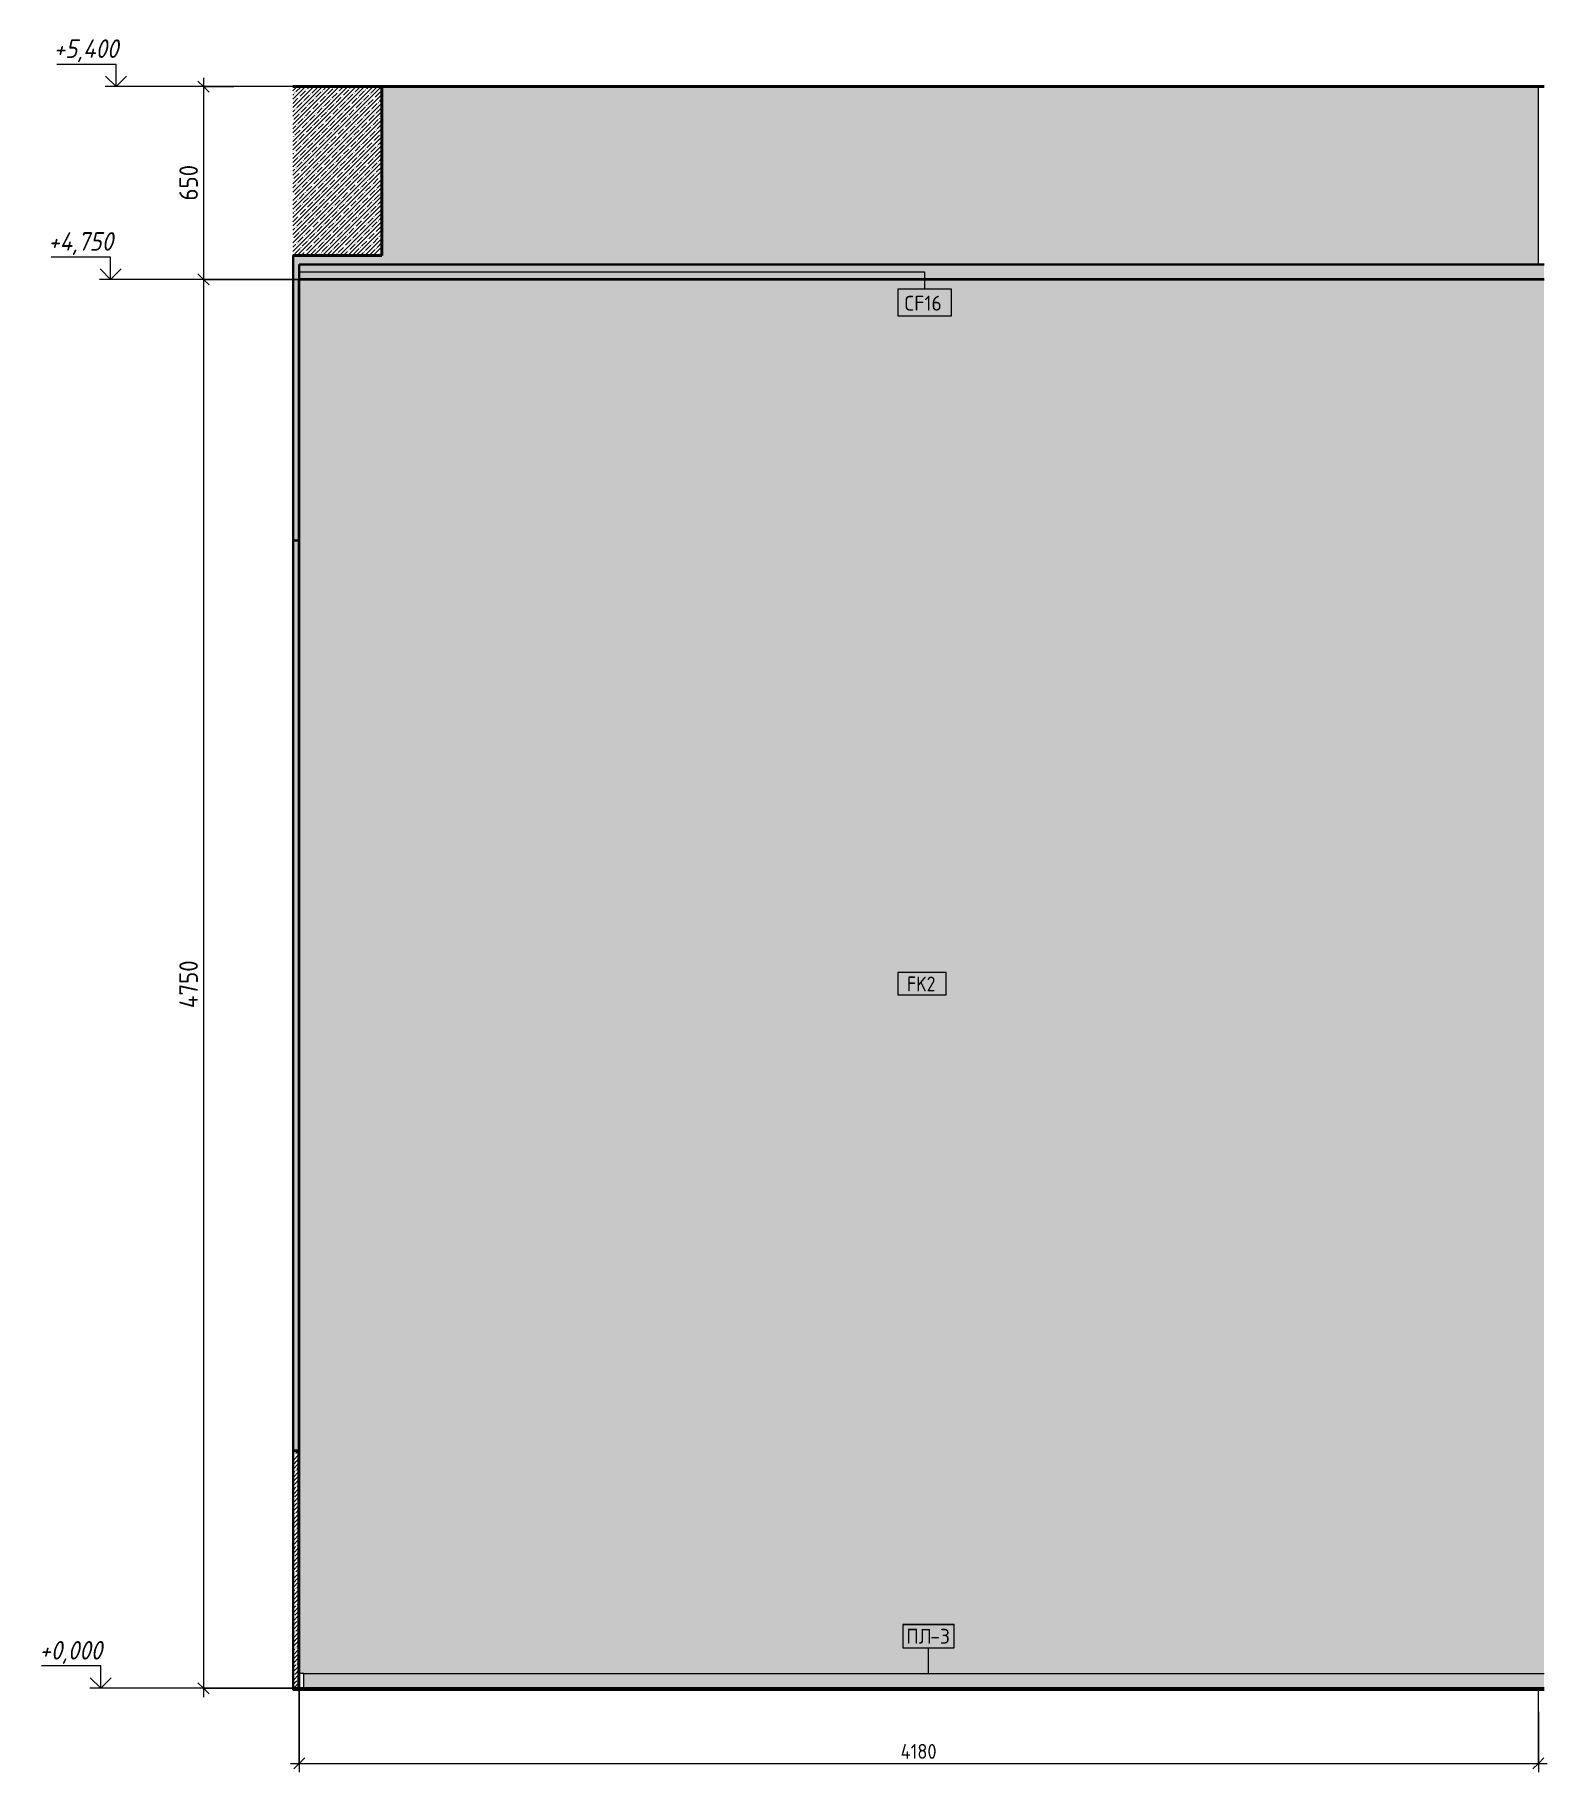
# Model space of a CAD drawing. Header units: millimetres. Extents: x 63432 to 177405, y -1987 to 27578.
# Drawn here: x 117134 to 122235, y 8117 to 13975 of the extents above; entities that cross this region are included whole.
import ezdxf

# ---------------------------------------------------------------- set-up
doc = ezdxf.new("R2010")
doc.units = ezdxf.units.MM
for name, color, linetype, lineweight in [('A-ANNO-DIMS', 7, 'Continuous', 9), ('A-ANNO-DIMS-25', 7, 'Continuous', 9), ('A-CLNG-IDEN', 7, 'Continuous', 9), ('A-GENM-1', 7, 'Continuous', 9), ('A-GENM-IDEN', 7, 'Continuous', 9), ('A-WALL-IDEN', 7, 'Continuous', 9), ('A-WALL-PATT', 7, 'Continuous', 9), ('G-ANNO-DIMS', 7, 'Continuous', 9), ('G-ANNO-DIMS-1', 7, 'Continuous', 20), ('I-WALL', 7, 'Continuous', 9)]:
    doc.layers.add(name, color=color, linetype=linetype, lineweight=lineweight)
for name, color, linetype, lineweight, true_color in [('A-CLNG-1', 7, 'Continuous', 9, 0x787878), ('A-CLNG-FNSH-1', 7, 'Continuous', 30, 0x3c3c3c), ('A-FLOR-1', 7, 'Continuous', 9, 0x787878), ('A-FLOR-FNSH-1', 7, 'Continuous', 30, 0x3c3c3c), ('A-FLOR-FNSH-2', 7, 'Continuous', 40, 0x3c3c3c), ('A-WALL-4', 7, 'Continuous', 40, 0x3c3c3c), ('A-WALL-5', 7, 'Continuous', 30, 0x3c3c3c), ('A-WALL-6', 7, 'Continuous', 9, 0x787878), ('A-WALL-FNSH-3', 7, 'Continuous', 30, 0x3c3c3c), ('I-WALL-1', 7, 'Continuous', 9, 0x787878)]:
    doc.layers.add(name, color=color, linetype=linetype, lineweight=lineweight, true_color=true_color)
doc.styles.add('GOST Common_5', font='GOST_Common.ttf', dxfattribs={"width": 0.9, "height": 50})
doc.styles.add('GOST Common_6', font='GOST_Common.ttf', dxfattribs={"height": 50})
doc.styles.add('ISOCPEUR_2', font='isocpeur.ttf', dxfattribs={"width": 0.9, "height": 62.5})
doc.styles.add('ISOCPEUR_3', font='isocpeur.ttf', dxfattribs={"width": 0.9, "height": 50})
doc.styles.add('ISOCPEUR_I', font='isocpeui.ttf', dxfattribs={"width": 0.9, "height": 62.5})
doc.dimstyles.new('ISO-2_0_0_9К_Средний_округл2', dxfattribs={"dimscale": 304.8, "dimtxt": 49.799059, "dimasz": 0.123031, "dimexe": 0.098425, "dimexo": 0, "dimgap": 0, "dimtad": 1, "dimdec": 0, "dimrnd": 10, "dimzin": 0, "dimdsep": 46, "dimtxsty": 'ISOCPEUR_3', "dimblk1": 'OBLIQUE', "dimblk2": 'OBLIQUE', "dimsah": 1, "dimcen": 0.09, "dimdle": 0.098425, "dimazin": 0, "dimtfac": 1, "dimtdec": 4, "dimtix": 1, "dimtmove": 0, "dimatfit": 3, "dimfxl": 1, "dimtvp": 1, "dimtolj": 1, "dimtzin": 0, "dimarcsym": 2})
doc.dimstyles.new('ISO-2_5_0_9К_БОЛЬШОЙ_округление', dxfattribs={"dimscale": 304.8, "dimtxt": 62.248823, "dimasz": 0.123031, "dimexe": 0.098425, "dimexo": 0, "dimgap": 0, "dimtad": 1, "dimdec": 0, "dimrnd": 10, "dimzin": 0, "dimdsep": 46, "dimtxsty": 'ISOCPEUR_2', "dimblk1": 'OBLIQUE', "dimblk2": 'OBLIQUE', "dimsah": 1, "dimcen": 0.09, "dimdle": 0.098425, "dimazin": 0, "dimtfac": 1, "dimtdec": 4, "dimtix": 1, "dimtmove": 0, "dimatfit": 3, "dimfxl": 1, "dimtvp": 1, "dimtolj": 1, "dimtzin": 0, "dimarcsym": 2})
pattern_1 = [(45, (144905.297, 0), (-14.25598, 14.25598), []), (45, (144919.553, 0), (-14.25598, 14.25598), [25.202, -5.04, 0.8382, -4.202])]

msp = doc.modelspace()

# ---------------------------------------------------------------- texts
at = {"layer": 'A-CLNG-IDEN', "insert": (120066.3, 13094.7), "char_height": 50, "width": 162.342, "attachment_point": 1, "style": 'GOST Common_6'}
msp.add_mtext('CF16', dxfattribs=at)
at = {"layer": 'A-GENM-IDEN', "char_height": 50, "attachment_point": 1, "style": 'GOST Common_6'}
for s, insert, width in [('ПЛ', (120073.6, 8600.3), 98.207), ('-3', (120154.7, 8600.3), 86.181)]:
    msp.add_mtext(s, dxfattribs=dict(at, insert=insert, width=width))
at = {"layer": 'A-WALL-IDEN', "insert": (120076.1, 10799.5), "char_height": 50, "width": 124.462, "attachment_point": 1, "style": 'GOST Common_5'}
msp.add_mtext('FK2', dxfattribs=at)

# ---------------------------------------------------------------- blocks, each defined once
blk = doc.blocks.new('Плинтус - Плинтус темный _ст_школа_-32864418-Развертка 3_12-2')
at = {"layer": 'A-GENM-1'}
for p, q in [((-26864, 8450), (-26879, 8450)), ((-26879, 8450), (-26879, 8400)), ((-26864, 8400), (-26864, 8450)), ((-26879, 8400), (-26864, 8400))]:
    blk.add_line(p, q, dxfattribs=at)
blk = doc.blocks.new('Плинтус - Плинтус темный _ст_школа_-32864419-Развертка 3_12-2')
at = {"layer": 'A-GENM-1'}
blk.add_hatch(color=256, dxfattribs=at).paths.add_polyline_path([(-22680.8, 8400), (-22680.8, 8450), (-26864, 8450), (-26864, 8400), (-24790.6, 8400)])
blk.add_line((-26864, 8450), (-22680.8, 8450), dxfattribs=at)
blk = doc.blocks.new('Высотные отметки - Стрелка_Верх-17668718-Развертка 3_12-2')
at = {"layer": 'G-ANNO-DIMS'}
for p, q in [((-27496.7, 13875), (-27696.7, 13875)), ((-27496.7, 13800), (-27496.7, 13875)), ((-27458.8, 13800), (-27533.8, 13800))]:
    blk.add_line(p, q, dxfattribs=at)
at = {"layer": 'G-ANNO-DIMS-1'}
for q in [(-27532.1, 13835.4), (-27461.4, 13835.4)]:
    blk.add_line((-27496.7, 13800), q, dxfattribs=at)
blk = doc.blocks.new('DIMBLOCK31-Развертка 3_12-2')
at = {"layer": 'A-ANNO-DIMS-25'}
for p, q in [((118026.3, 8400), (118026.3, 8116.7)), ((118026.3, 8146.7), (118026.3, 8400)), ((122205.3, 8146.7), (122205.3, 8395)), ((122205.3, 8320), (122205.3, 8116.7)), ((117996.3, 8146.7), (122235.3, 8146.7))]:
    blk.add_line(p, q, dxfattribs=at)
at = {"layer": 'A-ANNO-DIMS-25', "lineweight": 20}
for p, q in [((118026.3, 8146.7), (118007.5, 8128)), ((118026.3, 8146.7), (118045, 8165.5)), ((122205.3, 8146.7), (122186.5, 8128)), ((122205.3, 8146.7), (122224, 8165.5))]:
    blk.add_line(p, q, dxfattribs=at)
at = {"layer": 'A-ANNO-DIMS-25', "color": 0, "insert": (120054.5, 8212.1), "char_height": 50, "width": 147.099, "attachment_point": 1, "line_spacing_factor": 1.149209, "style": 'ISOCPEUR_3'}
blk.add_mtext('4180', dxfattribs=at)
blk = doc.blocks.new('_Oblique')
at = {"color": 0, "linetype": 'ByBlock', "lineweight": -2}
blk.add_line((-0.5, -0.5), (0.5, 0.5), dxfattribs=at)
blk = doc.blocks.new('М_стена_0001 - Типоразмер_без рамки-25382661-Развертка 3_12-2')
at = {"layer": 'A-WALL-IDEN'}
for p, q in [((-24697.6, 10813.1), (-24860.8, 10813.1)), ((-24860.8, 10813.1), (-24860.8, 10738.1)), ((-24697.6, 10738.1), (-24697.6, 10813.1)), ((-24860.8, 10738.1), (-24697.6, 10738.1))]:
    blk.add_line(p, q, dxfattribs=at)
blk = doc.blocks.new('Mark Reiling - Mark Reiling-26174330-Развертка 3_12-2')
at = {"layer": 'A-GENM-IDEN'}
for p, q in [((-24843.2, 8615.3), (-24843.2, 8536.5)), ((-24843.2, 8615.3), (-24669.8, 8615.3)), ((-24669.8, 8615.3), (-24843.2, 8615.3)), ((-24843.2, 8615.3), (-24843.2, 8536.5)), ((-24669.8, 8536.5), (-24669.8, 8615.3)), ((-24669.8, 8536.5), (-24669.8, 8615.3)), ((-24843.2, 8536.5), (-24669.8, 8536.5)), ((-24843.2, 8536.5), (-24669.8, 8536.5))]:
    blk.add_line(p, q, dxfattribs=at)
blk = doc.blocks.new('М_потолков - Марка_ Имя типа-25382930-Развертка 3_12-2')
at = {"layer": 'A-CLNG-IDEN'}
for p, q in [((-24679.6, 13116.9), (-24860.8, 13116.9)), ((-24860.8, 13116.9), (-24860.8, 13027.4)), ((-24679.6, 13027.4), (-24679.6, 13116.9)), ((-24860.8, 13027.4), (-24679.6, 13027.4))]:
    blk.add_line(p, q, dxfattribs=at)
blk = doc.blocks.new('DIMBLOCK32-Развертка 3_12-2')
at = {"layer": 'A-ANNO-DIMS-25'}
for p, q in [((117703.5, 13830), (117703.5, 13150)), ((117805.3, 13800), (117673.5, 13800)), ((117703.5, 13800), (117805.3, 13800)), ((118026.3, 13150), (117673.5, 13150)), ((117703.5, 13150), (118026.3, 13150))]:
    blk.add_line(p, q, dxfattribs=at)
at = {"layer": 'A-ANNO-DIMS-25', "lineweight": 20}
for p, q in [((117703.5, 13800), (117684.7, 13818.8)), ((117703.5, 13800), (117722.2, 13781.2)), ((117703.5, 13150), (117684.7, 13168.8)), ((117703.5, 13150), (117722.2, 13131.2))]:
    blk.add_line(p, q, dxfattribs=at)
at = {"layer": 'A-ANNO-DIMS-25', "color": 0, "insert": (117621.8, 13415.7), "char_height": 62.5, "width": 142.215, "attachment_point": 1, "rotation": 90, "line_spacing_factor": 1.149209, "style": 'ISOCPEUR_2'}
blk.add_mtext('650', dxfattribs=at)
blk = doc.blocks.new('DIMBLOCK33-Развертка 3_12-2')
at = {"layer": 'A-ANNO-DIMS-25'}
for p, q in [((118026.3, 13150), (117673.5, 13150)), ((117703.5, 13150), (117703.5, 8370)), ((117703.5, 13150), (118026.3, 13150)), ((118025.3, 8400), (117673.5, 8400)), ((117703.5, 8400), (118025.3, 8400))]:
    blk.add_line(p, q, dxfattribs=at)
at = {"layer": 'A-ANNO-DIMS-25', "lineweight": 20}
for p, q in [((117703.5, 13150), (117684.7, 13168.8)), ((117703.5, 13150), (117722.2, 13131.2)), ((117703.5, 8400), (117684.7, 8418.7)), ((117703.5, 8400), (117722.2, 8381.2))]:
    blk.add_line(p, q, dxfattribs=at)
at = {"layer": 'A-ANNO-DIMS-25', "color": 0, "insert": (117621.8, 10693), "char_height": 62.5, "width": 196.802, "attachment_point": 1, "rotation": 90, "line_spacing_factor": 1.149209, "style": 'ISOCPEUR_2'}
blk.add_mtext('4750', dxfattribs=at)

# ---------------------------------------------------------------- dimensions: what is measured, and where the dimension line sits
at = {"layer": 'A-ANNO-DIMS'}
for base, p1, p2, override, picture, middle in [((117703.5, 13150), (117805.3, 13800), (118026.3, 13150), {"dimpost": '<>', "dimfxl": 686.542788}, 'DIMBLOCK32-Развертка 3_12-2', (117672.2, 13475)), ((117703.5, 8400), (118026.3, 13150), (118025.3, 8400), {"dimpost": '<>', "dimfxl": 4750.000105}, 'DIMBLOCK33-Развертка 3_12-2', (117672.2, 10775))]:
    dim = msp.add_linear_dim(base=base, p1=p1, p2=p2, angle=90, dimstyle='ISO-2_5_0_9К_БОЛЬШОЙ_округление', override=override, dxfattribs=at)
    dim.commit()
    dim.dimension.update_dxf_attribs({"geometry": picture, "text_midpoint": middle})
dim = msp.add_linear_dim(base=(122205.3, 8146.7), p1=(118026.3, 8400), p2=(122205.3, 8320), dimstyle='ISO-2_0_0_9К_Средний_округл2', override={"dimpost": '<>', "dimfxl": 4179.765534}, dxfattribs=at)
dim.commit()
dim.dimension.update_dxf_attribs({"geometry": 'DIMBLOCK31-Развертка 3_12-2', "text_midpoint": (120115.8, 8171.7)})

# ---------------------------------------------------------------- hatches: boundary and pattern name
at = {"layer": 'A-CLNG-1'}
msp.add_hatch(color=256, dxfattribs=at).paths.add_polyline_path([(118026.3, 13150), (122224.5, 13150), (122224.5, 13200), (118026.3, 13200)])
at = {"layer": 'A-FLOR-1'}
msp.add_hatch(color=256, dxfattribs=at).paths.add_polyline_path([(120595.2, 8395), (122224.5, 8395), (122224.5, 8400), (118025.3, 8400), (118025.3, 8395), (120422, 8395)])
at = {"layer": 'A-WALL-6'}
h = msp.add_hatch(dxfattribs=at)
h.set_pattern_fill('FP_41', color=256, style=0, pattern_type=2)
h.set_pattern_definition([(135, (144905.297, 0), (-8.838835, -8.838835), [])])
h.paths.add_polyline_path([(118005.3, 9200), (118005.3, 13230), (118004.9, 13230), (118004.9, 9200)])
at = {"layer": 'A-WALL-PATT'}
msp.add_hatch(color=256, dxfattribs=at).paths.add_polyline_path([(118026.3, 8450), (122224.5, 8450), (122224.5, 13150), (118026.3, 13150), (118026.3, 11097.6)])
at = {"layer": 'I-WALL'}
for points in [[(118025.3, 12270), (118025.3, 13150), (118026.3, 13150), (118026.3, 13200), (120645.3, 13200), (120645.3, 13800), (118305.3, 13800), (118305.3, 13230), (118005.3, 13230), (118005.3, 12270)], [(122205.3, 13200), (122205.3, 13800), (120645.3, 13800), (120645.3, 13200)]]:
    msp.add_hatch(color=256, dxfattribs=at).paths.add_polyline_path(points)
at = {"layer": 'I-WALL-1'}
h = msp.add_hatch(dxfattribs=at)
h.set_pattern_fill('FP_38', color=256, style=0, pattern_type=2)
h.set_pattern_definition(pattern_1)
h.paths.add_polyline_path([(118275.9, 13230), (118305.3, 13230), (118305.3, 13800), (118305.3, 13800), (118004.9, 13800), (118004.9, 13230), (118243.3, 13230)])
h = msp.add_hatch(dxfattribs=at)
h.set_pattern_fill('FP_39', color=256, style=0, pattern_type=2)
h.set_pattern_definition([(0, (144905.2966, 0), (30.48, 7.62), [2.515, -20.345, 2.515, -20.345, -121.92]), (0, (144905.2966, 0), (30.48, 7.62), [-45.72, 2.515, -43.205, 2.515, -20.345, -53.34]), (0, (144905.2966, 0), (30.48, 7.62), [-114.3, 2.515, -12.725, 2.515, -35.585]), (120, (144916.7266, 3.81), (-21.8391136, 22.5864543), [2.515, -20.345, 2.515, -20.345, -121.92]), (120, (144916.7266, 3.81), (-21.8391136, 22.5864543), [-45.72, 2.515, -43.205, 2.515, -20.345, -53.34]), (120, (144916.7266, 3.81), (-21.8391136, 22.5864543), [-114.3, 2.515, -12.725, 2.515, -35.585]), (240, (144920.5366, 19.05), (-8.6408864, -30.2064543), [2.515, -20.345, 2.515, -20.345, -121.92]), (240, (144920.5366, 19.05), (-8.6408864, -30.2064543), [-45.72, 2.515, -43.205, 2.515, -20.345, -53.34]), (240, (144920.5366, 19.05), (-8.6408864, -30.2064543), [-114.3, 2.515, -12.725, 2.515, -35.585])])
h.paths.add_polyline_path([(118025.3, 9200), (118025.3, 12270), (118005.3, 12270), (118005.3, 9200)])
h = msp.add_hatch(dxfattribs=at)
h.set_pattern_fill('FP_40', color=256, style=0, pattern_type=2)
h.set_pattern_definition([(135, (144905.297, 0), (-17.67767, -17.67767), [])])
h.paths.add_polyline_path([(118005.3, 8394.9), (118005.3, 9200), (118004.9, 9200), (118004.9, 8394.9)])
h = msp.add_hatch(dxfattribs=at)
h.set_pattern_fill('FP_38', color=256, style=0, pattern_type=2)
h.set_pattern_definition(pattern_1)
h.paths.add_polyline_path([(118025.3, 8395), (118025.3, 9200), (118005.3, 9200), (118005.3, 8395)])

# ---------------------------------------------------------------- linework, layer by layer
at = {"layer": 'A-CLNG-FNSH-1'}
for p, q in [((122224.5, 13200), (118026.3, 13200)), ((118026.3, 13200), (118026.3, 13150)), ((122224.5, 13151), (118026.3, 13151)), ((118026.3, 13150), (122224.5, 13150))]:
    msp.add_line(p, q, dxfattribs=at)
at = {"layer": 'A-CLNG-IDEN'}
for p, q in [((118026.3, 13175), (120135.1, 13175)), ((120135.1, 13175), (120135.1, 13116.9))]:
    msp.add_line(p, q, dxfattribs=at)
at = {"layer": 'A-FLOR-FNSH-1'}
for p, q in [((122224.5, 8395), (118004.9, 8395)), ((122224.5, 8400), (118025.3, 8400)), ((118025.3, 8400), (118025.3, 8394.9))]:
    msp.add_line(p, q, dxfattribs=at)
at = {"layer": 'A-FLOR-FNSH-2'}
msp.add_line((118305.3, 13800), (122224.5, 13800), dxfattribs=at)
at = {"layer": 'A-GENM-IDEN'}
msp.add_line((120148.8, 8450), (120148.8, 8535.5), dxfattribs=at)
at = {"layer": 'A-WALL-4'}
for p, q in [((118305.3, 13800), (118004.9, 13800)), ((118305.3, 13230), (118305.3, 13800)), ((118004.9, 13230), (118305.3, 13230)), ((118025.3, 9200), (118004.9, 9200)), ((118025.3, 8394.9), (118025.3, 9200))]:
    msp.add_line(p, q, dxfattribs=at)
at = {"layer": 'A-WALL-5'}
for p, q in [((118005.3, 13800), (118005.3, 13800.3)), ((118005.3, 13230), (118005.3, 8394.9)), ((118025.3, 12270), (118005.3, 12270)), ((118025.3, 8400), (118025.3, 12270)), ((118025.3, 8400), (118005.3, 8400))]:
    msp.add_line(p, q, dxfattribs=at)
at = {"layer": 'A-WALL-FNSH-3'}
for p, q in [((118026.3, 13150), (118025.3, 13150)), ((118025.3, 13150), (118025.3, 12270)), ((118026.3, 8400), (118026.3, 13150))]:
    msp.add_line(p, q, dxfattribs=at)
at = {"layer": 'G-ANNO-DIMS'}
for p, q in [((117904.2, 13800), (117408.6, 13800)), ((118102.2, 13800), (117904.2, 13800)), ((117897.5, 13150), (117389.8, 13150)), ((118361.8, 13150), (117897.5, 13150)), ((117898.3, 8400), (117356.9, 8400)), ((118126.3, 8400), (117898.3, 8400))]:
    msp.add_line(p, q, dxfattribs=at)
at = {"layer": 'I-WALL'}
msp.add_line((122205.3, 13200), (122205.3, 13800), dxfattribs=at)

# ---------------------------------------------------------------- block references
at = {"layer": 'A-CLNG-IDEN'}
msp.add_blockref('М_потолков - Марка_ Имя типа-25382930-Развертка 3_12-2', (144905.3, 0), dxfattribs=at)
at = {"layer": 'A-GENM-1'}
for name in ['Плинтус - Плинтус темный _ст_школа_-32864418-Развертка 3_12-2', 'Плинтус - Плинтус темный _ст_школа_-32864419-Развертка 3_12-2']:
    msp.add_blockref(name, (144905.3, 0), dxfattribs=at)
at = {"layer": 'A-GENM-IDEN'}
msp.add_blockref('Mark Reiling - Mark Reiling-26174330-Развертка 3_12-2', (144905.3, 0), dxfattribs=at)
at = {"layer": 'A-WALL-IDEN'}
msp.add_blockref('М_стена_0001 - Типоразмер_без рамки-25382661-Развертка 3_12-2', (144905.3, 0), dxfattribs=at)
at = {"layer": 'G-ANNO-DIMS'}
for p in [(144905.3, 0), (144886.6, -650), (144853.6, -5400)]:
    msp.add_blockref('Высотные отметки - Стрелка_Верх-17668718-Развертка 3_12-2', p, dxfattribs=at)

msp.set_redraw_order([(e.dxf.handle, doc.entitydb.next_handle()) for e in msp.query("TEXT MTEXT ATTDEF DIMENSION ARC_DIMENSION")])  # texts and dimensions are drawn at this point

# ---------------------------------------------------------------- next in the draw order: texts
at = {"layer": 'G-ANNO-DIMS', "char_height": 62.5, "attachment_point": 1, "line_spacing_factor": 1.149209, "style": 'ISOCPEUR_I', "bg_fill": 3, "box_fill_scale": 1.25, "bg_fill_color": 256, "bg_fill_true_color": 13158600, "bg_fill_transparency": 0}
for s, insert, width in [('+5,400', (117198.4, 13959.2), 270.391), ('+4,750', (117179.7, 13309.2), 270.391), ('+0,000', (117149.8, 8559.2), 262.922)]:
    msp.add_mtext(s, dxfattribs=dict(at, insert=insert, width=width))

doc.saveas('drawing.dxf')
